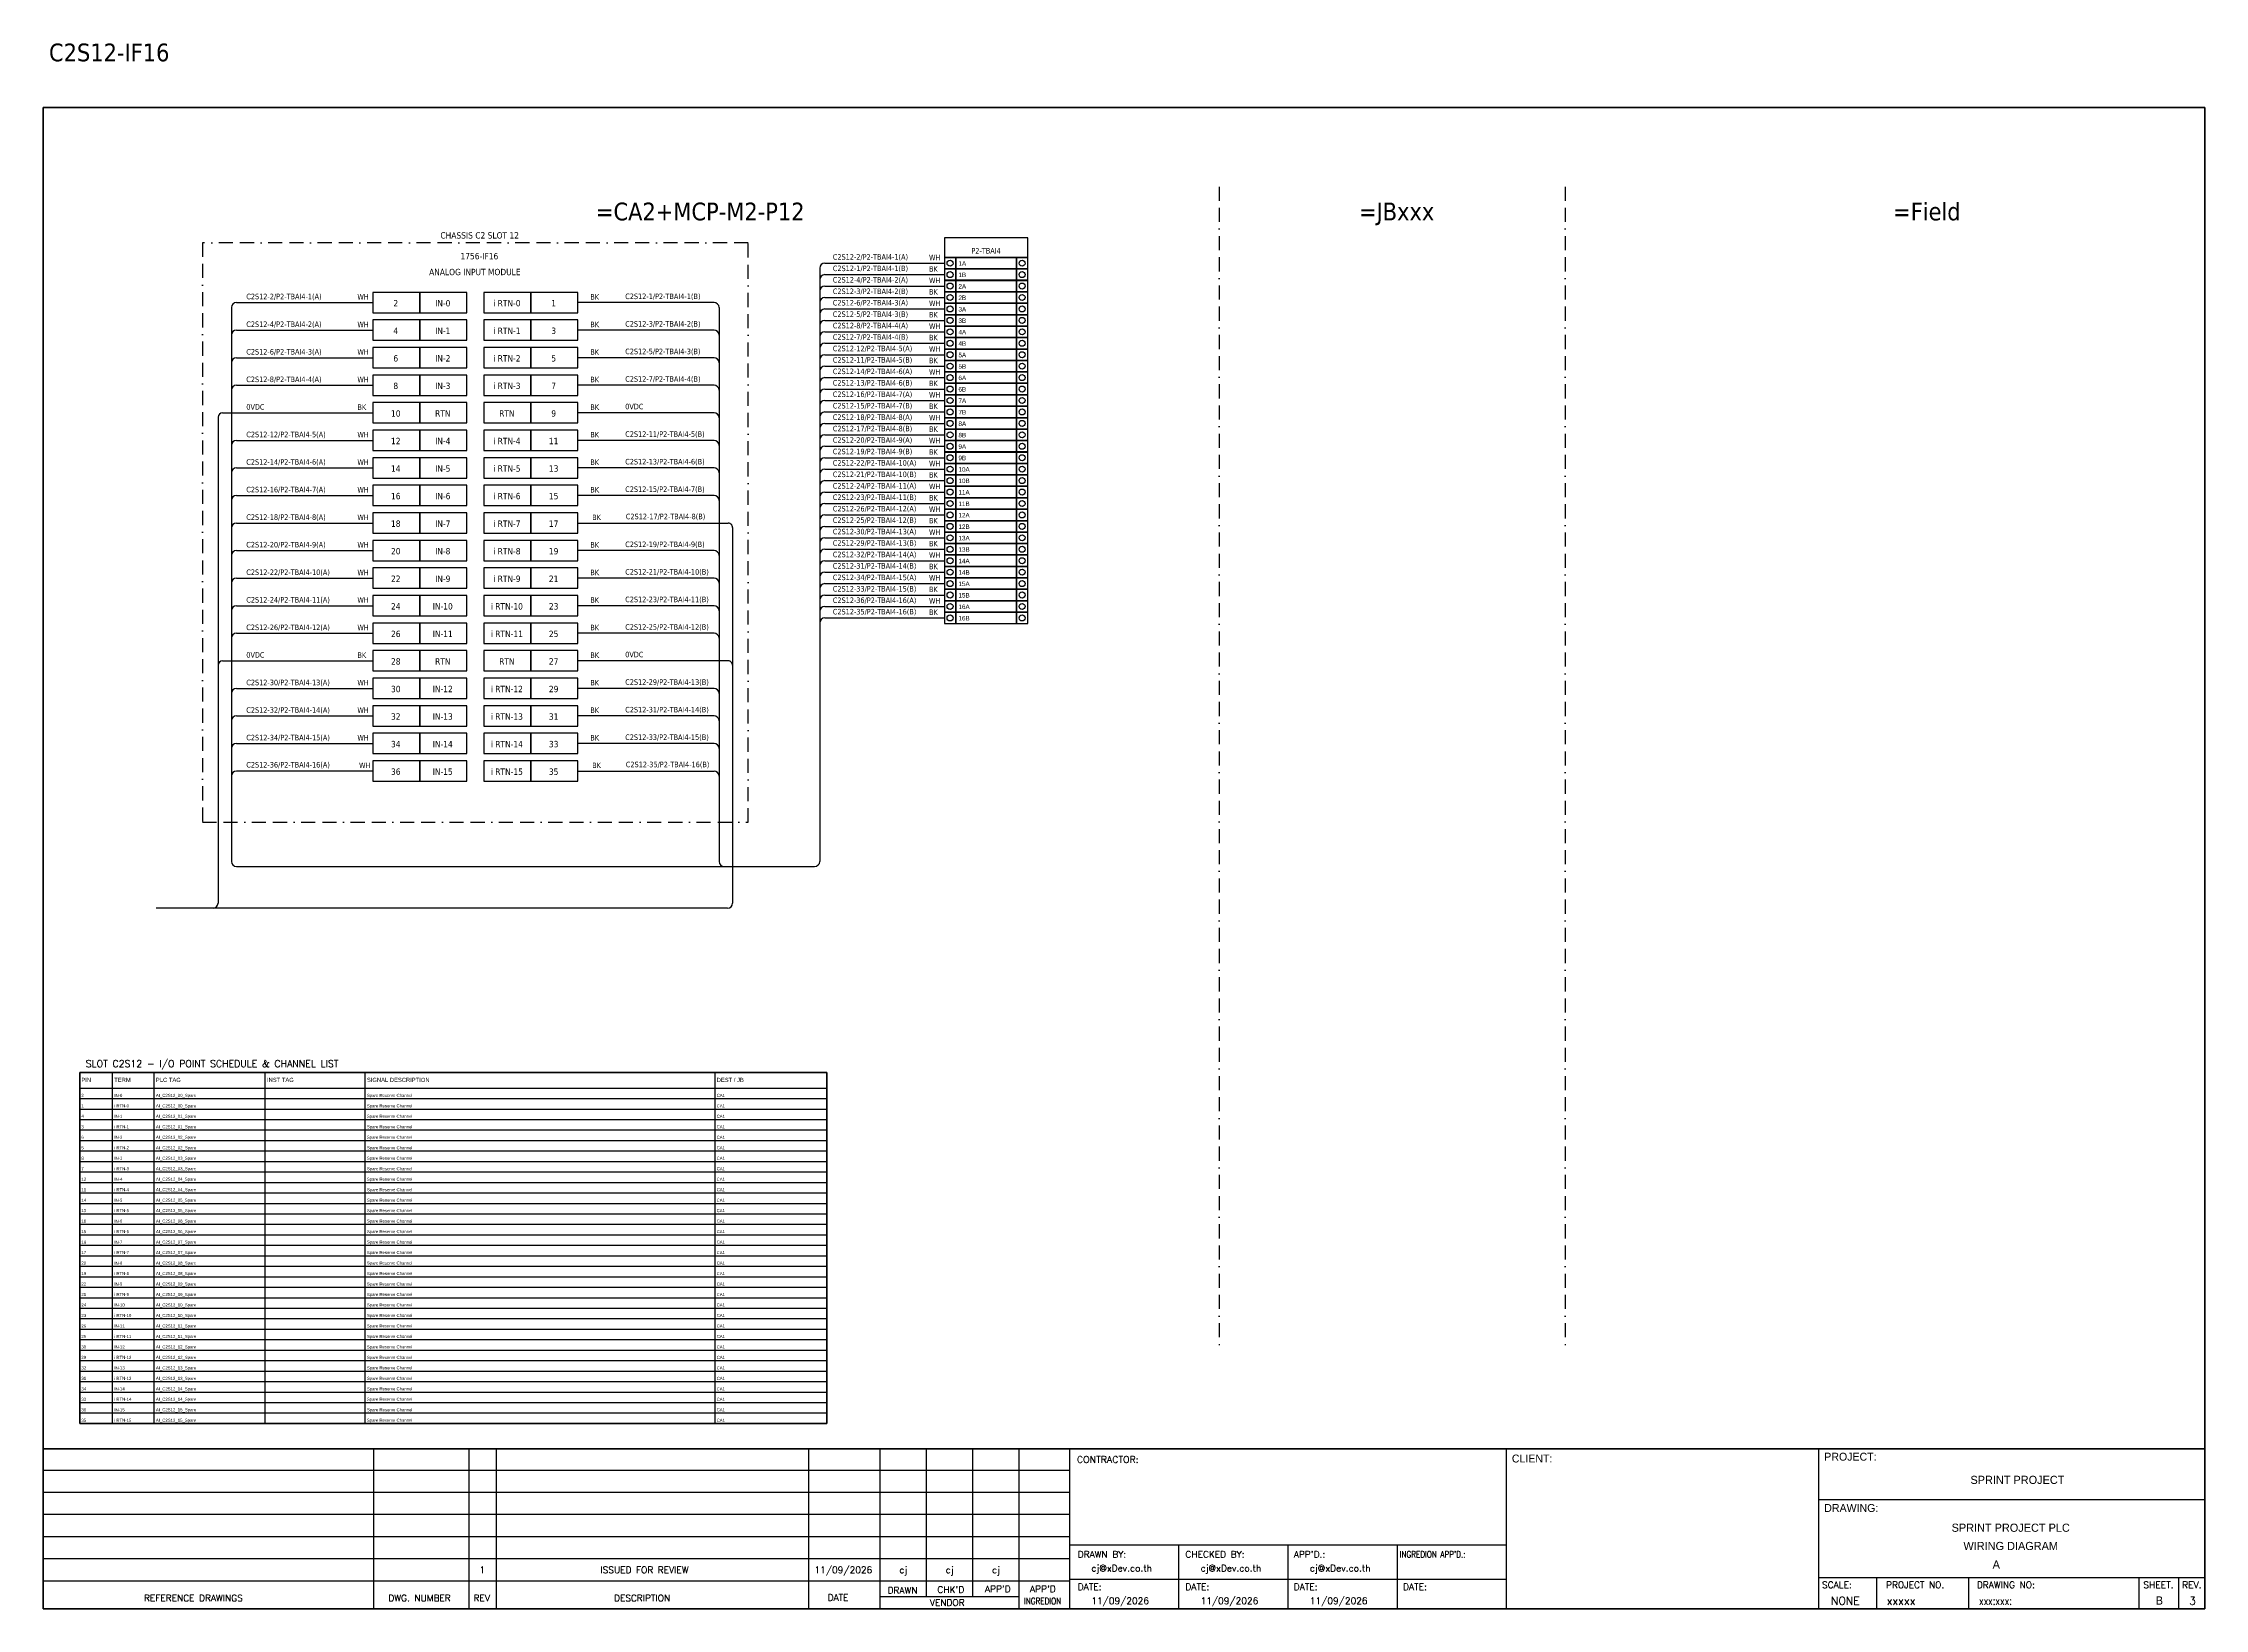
# Model space of a CAD drawing. Header units: millimetres. Extents: x 0 to 54213, y 0 to 2820.
# Drawn here: x 50320 to 54213, y 0 to 2820 of the extents above; entities that cross this region are included whole.
import ezdxf
from ezdxf.enums import TextEntityAlignment as Align

# ---------------------------------------------------------------- set-up
doc = ezdxf.new("R2010")
doc.units = ezdxf.units.MM
doc.linetypes.add('BORDERX2', pattern=[88.9, 25.4, -12.7, 25.4, -12.7, 0, -12.7])
for name, color, linetype in [('GT_1', 9, 'Continuous'), ('HELPPOINT', 7, 'Continuous'), ('MEMBER', 7, 'Continuous'), ('x01001-FrameArea', 2, 'BORDERX2')]:
    doc.layers.add(name, color=color, linetype=linetype)
doc.layers.add('IE-EQUIP', color=253, linetype='Continuous', lineweight=25)
doc.layers.add('IE-WIRE', color=7, linetype='Continuous', lineweight=25)
doc.styles.add('HTX11', font='O8111901')
doc.styles.add('ROMANS', font='romans.shx', dxfattribs={"width": 0.85, "height": 25})
doc.styles.get("Standard").update_dxf_attribs({"font": 'arial.ttf'})
doc.styles.add('Tahoma', font='')
doc.styles.get('Tahoma').set_extended_font_data('Tahoma')

# ---------------------------------------------------------------- blocks, each defined once
blk = doc.blocks.new('xTermSingleLayer11')
at = {"color": 7, "ltscale": 25.4}
for points in [[(0, -537), (537, -537), (537, 0), (0, 0)], [(537, -537), (3378, -537), (3378, 0), (537, 0)], [(3378, -537), (3915, -537), (3915, 0), (3378, 0)]]:
    blk.add_lwpolyline(points, close=True, dxfattribs=at)
for centre in [(268, -268), (3647, -268)]:
    blk.add_circle(centre, 141, dxfattribs=at)
blk.add_attdef('TERMINAL_B', (661, -387), '', height=212)

msp = doc.modelspace()

# ---------------------------------------------------------------- linework, layer by layer
at = {"ltscale": 25.4}
for p, q in [((51727.3, 2403.1), (51942.7, 2403.1)), ((51527.8, 2352.7), (51282.5, 2352.7)), ((51727.3, 2361.9), (51942.7, 2361.9)), ((51527.8, 2303.1), (51282.5, 2303.1)), ((51727.3, 2320.6), (51942.7, 2320.6)), ((51727.3, 2279.4), (51942.7, 2279.4)), ((51527.8, 2253.5), (51282.5, 2253.5)), ((51727.3, 2238.2), (51942.7, 2238.2)), ((51527.8, 2203.8), (51282.5, 2203.8)), ((51727.3, 2197), (51942.7, 2197)), ((50642.5, 2154.2), (50913, 2154.2)), ((51527.8, 2154.2), (51282.5, 2154.2)), ((51727.3, 2155.7), (51942.7, 2155.7)), ((51527.8, 2104.6), (51282.5, 2104.6)), ((51727.3, 2114.5), (51942.7, 2114.5)), ((51727.3, 2073.3), (51942.7, 2073.3)), ((51527.8, 2055), (51282.5, 2055)), ((51727.3, 2032.1), (51942.7, 2032.1)), ((51527.8, 2005.3), (51282.5, 2005.3)), ((51727.3, 1990.8), (51942.7, 1990.8)), ((51282.5, 1955.7), (51553, 1955.7)), ((51727.3, 1949.6), (51942.7, 1949.6)), ((51727.3, 1908.4), (51942.7, 1908.4)), ((51527.8, 1906.1), (51282.5, 1906.1)), ((51527.8, 1856.4), (51282.5, 1856.4)), ((51727.3, 1867.2), (51942.7, 1867.2)), ((51527.8, 1806.8), (51282.5, 1806.8)), ((51727.3, 1825.9), (51942.7, 1825.9)), ((51527.8, 1757.2), (51282.5, 1757.2)), ((51727.3, 1784.7), (51942.7, 1784.7)), ((50642.5, 1707.5), (50913, 1707.5)), ((51553, 1707.5), (51282.5, 1707.5)), ((51527.8, 1657.9), (51282.5, 1657.9)), ((51527.8, 1608.3), (51282.5, 1608.3)), ((51527.8, 1558.6), (51282.5, 1558.6)), ((51282.5, 1509), (51527.8, 1509))]:
    msp.add_line(p, q, dxfattribs=at)
at = {"color": 7}
for p, q in [((50385.3, 937.9), (51731.1, 937.9)), ((50444.6, 333.8), (50444.6, 965.9)), ((50519.6, 333.8), (50519.6, 965.9)), ((50719.6, 333.8), (50719.6, 965.9)), ((50899.6, 333.8), (50899.6, 965.9)), ((51529.6, 333.8), (51529.6, 965.9))]:
    msp.add_line(p, q, dxfattribs=at)
at = {"color": 8}
for p, q in [((50385.3, 919), (51731.1, 919)), ((50385.3, 900.1), (51731.1, 900.1)), ((50385.3, 881.3), (51731.1, 881.3)), ((50385.3, 862.4), (51731.1, 862.4)), ((50385.3, 843.5), (51731.1, 843.5)), ((50385.3, 824.6), (51731.1, 824.6)), ((50385.3, 805.8), (51731.1, 805.8)), ((50385.3, 786.9), (51731.1, 786.9)), ((50385.3, 768), (51731.1, 768)), ((50385.3, 749.1), (51731.1, 749.1)), ((50385.3, 730.2), (51731.1, 730.2)), ((50385.3, 711.4), (51731.1, 711.4)), ((50385.3, 692.5), (51731.1, 692.5)), ((50385.3, 673.6), (51731.1, 673.6)), ((50385.3, 654.7), (51731.1, 654.7)), ((50385.3, 635.9), (51731.1, 635.9)), ((50385.3, 617), (51731.1, 617)), ((50385.3, 598.1), (51731.1, 598.1)), ((50385.3, 579.2), (51731.1, 579.2)), ((50385.3, 560.3), (51731.1, 560.3)), ((50385.3, 541.5), (51731.1, 541.5)), ((50385.3, 522.6), (51731.1, 522.6)), ((50385.3, 503.7), (51731.1, 503.7)), ((50385.3, 484.8), (51731.1, 484.8)), ((50385.3, 465.9), (51731.1, 465.9)), ((50385.3, 447.1), (51731.1, 447.1)), ((50385.3, 428.2), (51731.1, 428.2)), ((50385.3, 409.3), (51731.1, 409.3)), ((50385.3, 390.4), (51731.1, 390.4)), ((50385.3, 371.6), (51731.1, 371.6)), ((50385.3, 352.7), (51731.1, 352.7))]:
    msp.add_line(p, q, dxfattribs=at)
at = {"color": 4}
for p, q in [((53621.9, 56.1), (53621.9, 0)), ((53787.2, 56.1), (53787.2, 0))]:
    msp.add_line(p, q, dxfattribs=at)
at = {"color": 4, "ltscale": 0.5}
for p, q in [((54094.3, 56.1), (54094.3, 0)), ((54094.3, 56.1), (54094.3, 0)), ((54165.5, 56.1), (54165.5, 0)), ((54165.5, 56.1), (54165.5, 0))]:
    msp.add_line(p, q, dxfattribs=at)
at = {"color": 4, "ltscale": 25.4}
msp.add_lwpolyline([(51942.7, 2434), (52093, 2434), (52093, 2469.2), (51942.7, 2469.2)], close=True, dxfattribs=at)
msp.add_lwpolyline([(50385.3, 965.9), (51731.1, 965.9), (51731.1, 333.8), (50385.3, 333.8)], close=True)
at = {"color": 7}
msp.add_lwpolyline([(50385.3, 333.8), (51731.1, 333.8), (51731.1, 965.9), (50385.3, 965.9), (50385.3, 333.8)], dxfattribs=at)
at = {"ltscale": 25.4}
for centre, radius, start, end in [((51727.3, 2393.9), 9.14, 90, 180), ((51527.8, 2343.6), 9.17, 0, 90), ((51727.3, 2352.7), 9.14, 90, 180), ((51527.8, 2293.9), 9.17, 0, 90), ((51727.3, 2311.5), 9.14, 90, 180), ((51727.3, 2270.3), 9.14, 90, 180), ((51527.8, 2244.3), 9.17, 0, 90), ((51727.3, 2229), 9.14, 90, 180), ((51527.8, 2194.7), 9.17, 0, 90), ((51727.3, 2187.8), 9.14, 90, 180), ((51527.8, 2145), 9.17, 0, 90), ((51727.3, 2146.6), 9.14, 90, 180), ((51527.8, 2095.4), 9.17, 0, 90), ((51727.3, 2105.4), 9.14, 90, 180), ((51727.3, 2064.2), 9.14, 90, 180), ((51527.8, 2045.8), 9.17, 0, 90), ((51727.3, 2022.9), 9.14, 90, 180), ((51527.8, 1996.1), 9.17, 0, 90), ((51727.3, 1981.7), 9.14, 90, 180), ((51727.3, 1940.5), 9.14, 90, 180), ((51727.3, 1899.3), 9.14, 90, 180), ((51527.8, 1896.9), 9.17, 0, 90), ((51527.8, 1847.2), 9.17, 0, 90), ((51727.3, 1858), 9.14, 90, 180), ((51527.8, 1797.6), 9.17, 0, 90), ((51727.3, 1816.8), 9.14, 90, 180), ((51527.8, 1748), 9.17, 0, 90), ((51727.3, 1775.6), 9.14, 90, 180), ((51527.8, 1648.7), 9.17, 0, 90), ((51527.8, 1599.1), 9.17, 0, 90), ((51527.8, 1549.4), 9.17, 0, 90), ((51527.8, 1499.8), 9.17, 0, 90)]:
    msp.add_arc(centre, radius, start, end, dxfattribs=at)
at = {"layer": 'GT_1', "color": 4}
for p, q in [((50915, 0), (50915, 288.2)), ((51086.9, 0), (51086.9, 288.2)), ((51136.1, 0), (51136.1, 288.2)), ((51698.7, 0), (51698.7, 288.2)), ((51827, 0), (51827, 288.2)), ((51910.6, 21.8), (51910.6, 288.2)), ((51994.1, 21.8), (51994.1, 288.2)), ((52077.4, 0), (52077.4, 288.2)), ((52168.4, 0), (52168.4, 288.2)), ((52955.4, 0), (52955.4, 288.2)), ((53517.7, 0), (53517.7, 288.2)), ((53517.7, 0), (53517.7, 288.2)), ((53517.7, 0), (53517.7, 288.2)), ((52168.4, 249.3), (50319.6, 249.3)), ((52168.4, 209.5), (50319.6, 209.5)), ((52168.4, 169.6), (50319.6, 169.6)), ((52168.4, 129.7), (50319.6, 129.7)), ((52168.4, 89.7), (50319.6, 89.7)), ((52955.4, 114.3), (52168.4, 114.3)), ((52365.2, 0), (52365.2, 114.3)), ((52561.9, 0), (52561.9, 114.3)), ((52758.7, 0), (52758.7, 114.3)), ((52168.3, 49.8), (50319.6, 49.8)), ((52955.4, 52.9), (52168.4, 52.9)), ((53517.7, 56.1), (54212.9, 56.1)), ((52077.4, 21.8), (51827, 21.8))]:
    msp.add_line(p, q, dxfattribs=at)
at = {"layer": 'HELPPOINT', "color": 4, "lineweight": 35}
for p, q in [((50319.6, 0), (50319.6, 2704.2)), ((50319.6, 2704.2), (54212.9, 2704.2)), ((50319.6, 0), (50319.6, 2704.2)), ((50319.6, 2704.2), (54212.9, 2704.2)), ((54212.9, 2704.2), (54212.9, 0)), ((54212.9, 2704.2), (54212.9, 0)), ((54212.9, 0), (50319.6, 0)), ((54212.9, 0), (50319.6, 0))]:
    msp.add_line(p, q, dxfattribs=at)
at = {"layer": 'HELPPOINT', "color": 4}
for p, q in [((53517.7, 196.6), (54212.9, 196.6)), ((53517.7, 196.6), (54212.9, 196.6)), ((53517.7, 56.1), (54212.9, 56.1))]:
    msp.add_line(p, q, dxfattribs=at)
at = {"layer": 'IE-EQUIP', "linetype": 'Continuous', "ltscale": 25.4}
for points in [[(50913, 2334.4), (50997.7, 2334.4), (50997.7, 2371.1), (50913, 2371.1)], [(50997.7, 2334.4), (51082.3, 2334.4), (51082.3, 2371.1), (50997.7, 2371.1)], [(51113.2, 2334.4), (51197.8, 2334.4), (51197.8, 2371.1), (51113.2, 2371.1)], [(51197.8, 2334.4), (51282.5, 2334.4), (51282.5, 2371.1), (51197.8, 2371.1)], [(50913, 2284.8), (50997.7, 2284.8), (50997.7, 2321.5), (50913, 2321.5)], [(50997.7, 2284.8), (51082.3, 2284.8), (51082.3, 2321.5), (50997.7, 2321.5)], [(51113.2, 2284.8), (51197.8, 2284.8), (51197.8, 2321.5), (51113.2, 2321.5)], [(51197.8, 2284.8), (51282.5, 2284.8), (51282.5, 2321.5), (51197.8, 2321.5)], [(50913, 2235.1), (50997.7, 2235.1), (50997.7, 2271.8), (50913, 2271.8)], [(50997.7, 2235.1), (51082.3, 2235.1), (51082.3, 2271.8), (50997.7, 2271.8)], [(51113.2, 2235.1), (51197.8, 2235.1), (51197.8, 2271.8), (51113.2, 2271.8)], [(51197.8, 2235.1), (51282.5, 2235.1), (51282.5, 2271.8), (51197.8, 2271.8)], [(50913, 2185.5), (50997.7, 2185.5), (50997.7, 2222.2), (50913, 2222.2)], [(50997.7, 2185.5), (51082.3, 2185.5), (51082.3, 2222.2), (50997.7, 2222.2)], [(51113.2, 2185.5), (51197.8, 2185.5), (51197.8, 2222.2), (51113.2, 2222.2)], [(51197.8, 2185.5), (51282.5, 2185.5), (51282.5, 2222.2), (51197.8, 2222.2)], [(50913, 2135.9), (50997.7, 2135.9), (50997.7, 2172.6), (50913, 2172.6)], [(50997.7, 2135.9), (51082.3, 2135.9), (51082.3, 2172.6), (50997.7, 2172.6)], [(51113.2, 2135.9), (51197.8, 2135.9), (51197.8, 2172.6), (51113.2, 2172.6)], [(51197.8, 2135.9), (51282.5, 2135.9), (51282.5, 2172.6), (51197.8, 2172.6)], [(50913, 2086.2), (50997.7, 2086.2), (50997.7, 2122.9), (50913, 2122.9)], [(50997.7, 2086.2), (51082.3, 2086.2), (51082.3, 2122.9), (50997.7, 2122.9)], [(51113.2, 2086.2), (51197.8, 2086.2), (51197.8, 2122.9), (51113.2, 2122.9)], [(51197.8, 2086.2), (51282.5, 2086.2), (51282.5, 2122.9), (51197.8, 2122.9)], [(50913, 2036.6), (50997.7, 2036.6), (50997.7, 2073.3), (50913, 2073.3)], [(50997.7, 2036.6), (51082.3, 2036.6), (51082.3, 2073.3), (50997.7, 2073.3)], [(51113.2, 2036.6), (51197.8, 2036.6), (51197.8, 2073.3), (51113.2, 2073.3)], [(51197.8, 2036.6), (51282.5, 2036.6), (51282.5, 2073.3), (51197.8, 2073.3)], [(50913, 1987), (50997.7, 1987), (50997.7, 2023.7), (50913, 2023.7)], [(50997.7, 1987), (51082.3, 1987), (51082.3, 2023.7), (50997.7, 2023.7)], [(51113.2, 1987), (51197.8, 1987), (51197.8, 2023.7), (51113.2, 2023.7)], [(51197.8, 1987), (51282.5, 1987), (51282.5, 2023.7), (51197.8, 2023.7)], [(50913, 1937.3), (50997.7, 1937.3), (50997.7, 1974), (50913, 1974)], [(50997.7, 1937.3), (51082.3, 1937.3), (51082.3, 1974), (50997.7, 1974)], [(51113.2, 1937.3), (51197.8, 1937.3), (51197.8, 1974), (51113.2, 1974)], [(51197.8, 1937.3), (51282.5, 1937.3), (51282.5, 1974), (51197.8, 1974)], [(50913, 1887.7), (50997.7, 1887.7), (50997.7, 1924.4), (50913, 1924.4)], [(50997.7, 1887.7), (51082.3, 1887.7), (51082.3, 1924.4), (50997.7, 1924.4)], [(51113.2, 1887.7), (51197.8, 1887.7), (51197.8, 1924.4), (51113.2, 1924.4)], [(51197.8, 1887.7), (51282.5, 1887.7), (51282.5, 1924.4), (51197.8, 1924.4)], [(50913, 1838.1), (50997.7, 1838.1), (50997.7, 1874.8), (50913, 1874.8)], [(50997.7, 1838.1), (51082.3, 1838.1), (51082.3, 1874.8), (50997.7, 1874.8)], [(51113.2, 1838.1), (51197.8, 1838.1), (51197.8, 1874.8), (51113.2, 1874.8)], [(51197.8, 1838.1), (51282.5, 1838.1), (51282.5, 1874.8), (51197.8, 1874.8)], [(50913, 1788.4), (50997.7, 1788.4), (50997.7, 1825.1), (50913, 1825.1)], [(50997.7, 1788.4), (51082.3, 1788.4), (51082.3, 1825.1), (50997.7, 1825.1)], [(51113.2, 1788.4), (51197.8, 1788.4), (51197.8, 1825.1), (51113.2, 1825.1)], [(51197.8, 1788.4), (51282.5, 1788.4), (51282.5, 1825.1), (51197.8, 1825.1)], [(50913, 1738.8), (50997.7, 1738.8), (50997.7, 1775.5), (50913, 1775.5)], [(50997.7, 1738.8), (51082.3, 1738.8), (51082.3, 1775.5), (50997.7, 1775.5)], [(51113.2, 1738.8), (51197.8, 1738.8), (51197.8, 1775.5), (51113.2, 1775.5)], [(51197.8, 1738.8), (51282.5, 1738.8), (51282.5, 1775.5), (51197.8, 1775.5)], [(50913, 1689.2), (50997.7, 1689.2), (50997.7, 1725.9), (50913, 1725.9)], [(50997.7, 1689.2), (51082.3, 1689.2), (51082.3, 1725.9), (50997.7, 1725.9)], [(51113.2, 1689.2), (51197.8, 1689.2), (51197.8, 1725.9), (51113.2, 1725.9)], [(51197.8, 1689.2), (51282.5, 1689.2), (51282.5, 1725.9), (51197.8, 1725.9)], [(50913, 1639.5), (50997.7, 1639.5), (50997.7, 1676.2), (50913, 1676.2)], [(50997.7, 1639.5), (51082.3, 1639.5), (51082.3, 1676.2), (50997.7, 1676.2)], [(51113.2, 1639.5), (51197.8, 1639.5), (51197.8, 1676.2), (51113.2, 1676.2)], [(51197.8, 1639.5), (51282.5, 1639.5), (51282.5, 1676.2), (51197.8, 1676.2)], [(50913, 1589.9), (50997.7, 1589.9), (50997.7, 1626.6), (50913, 1626.6)], [(50997.7, 1589.9), (51082.3, 1589.9), (51082.3, 1626.6), (50997.7, 1626.6)], [(51113.2, 1589.9), (51197.8, 1589.9), (51197.8, 1626.6), (51113.2, 1626.6)], [(51197.8, 1589.9), (51282.5, 1589.9), (51282.5, 1626.6), (51197.8, 1626.6)], [(50913, 1540.3), (50997.7, 1540.3), (50997.7, 1577), (50913, 1577)], [(50997.7, 1540.3), (51082.3, 1540.3), (51082.3, 1577), (50997.7, 1577)], [(51113.2, 1540.3), (51197.8, 1540.3), (51197.8, 1577), (51113.2, 1577)], [(51197.8, 1540.3), (51282.5, 1540.3), (51282.5, 1577), (51197.8, 1577)], [(50913, 1490.6), (50997.7, 1490.6), (50997.7, 1527.3), (50913, 1527.3)], [(50997.7, 1490.6), (51082.3, 1490.6), (51082.3, 1527.3), (50997.7, 1527.3)], [(51113.2, 1490.6), (51197.8, 1490.6), (51197.8, 1527.3), (51113.2, 1527.3)], [(51197.8, 1490.6), (51282.5, 1490.6), (51282.5, 1527.3), (51197.8, 1527.3)]]:
    msp.add_lwpolyline(points, close=True, dxfattribs=at)
at = {"layer": 'IE-WIRE', "color": 4, "ltscale": 25.4}
for p, q in [((51718.2, 2414.6), (51718.2, 1346.2)), ((51727.3, 2423.7), (51942.7, 2423.7)), ((51727.3, 2382.5), (51942.7, 2382.5)), ((50658.6, 2343.6), (50658.6, 1346.2)), ((50667.8, 2352.7), (50913, 2352.7)), ((51536.9, 2343.6), (51536.9, 1346.2)), ((51727.3, 2341.2), (51942.7, 2341.2)), ((50667.8, 2303.1), (50913, 2303.1)), ((51727.3, 2300), (51942.7, 2300)), ((51727.3, 2258.8), (51942.7, 2258.8)), ((50667.8, 2253.5), (50913, 2253.5)), ((50667.8, 2203.8), (50913, 2203.8)), ((51727.3, 2217.6), (51942.7, 2217.6)), ((51727.3, 2176.3), (51942.7, 2176.3)), ((50667.8, 2104.6), (50913, 2104.6)), ((51727.3, 2135.1), (51942.7, 2135.1)), ((51727.3, 2093.9), (51942.7, 2093.9)), ((50667.8, 2055), (50913, 2055)), ((51727.3, 2052.7), (51942.7, 2052.7)), ((50667.8, 2005.3), (50913, 2005.3)), ((51727.3, 2011.5), (51942.7, 2011.5)), ((50667.8, 1955.7), (50913, 1955.7)), ((51727.3, 1970.2), (51942.7, 1970.2)), ((51727.3, 1929), (51942.7, 1929)), ((50667.8, 1906.1), (50913, 1906.1)), ((51727.3, 1887.8), (51942.7, 1887.8)), ((50667.8, 1856.4), (50913, 1856.4)), ((51727.3, 1846.6), (51942.7, 1846.6)), ((50667.8, 1806.8), (50913, 1806.8)), ((51727.3, 1805.3), (51942.7, 1805.3)), ((50667.8, 1757.2), (50913, 1757.2)), ((50667.8, 1657.9), (50913, 1657.9)), ((50667.8, 1608.3), (50913, 1608.3)), ((50667.8, 1558.6), (50913, 1558.6)), ((50913, 1509), (50667.8, 1509))]:
    msp.add_line(p, q, dxfattribs=at)
at = {"layer": 'IE-WIRE', "color": 7, "ltscale": 25.4}
for p, q in [((50634.5, 2146.2), (50634.5, 1270.9)), ((51561, 1947.7), (51561, 1270.9)), ((51552.1, 1262), (50523, 1262))]:
    msp.add_line(p, q, dxfattribs=at)
at = {"layer": 'IE-WIRE', "color": 4}
msp.add_line((50667.7, 1337), (51709.1, 1337), dxfattribs=at)
at = {"layer": 'IE-WIRE', "color": 4, "ltscale": 25.4}
for centre, radius in [((51727.3, 2414.6), 9.14), ((51727.3, 2373.3), 9.14), ((50667.8, 2343.6), 9.17), ((51727.3, 2332.1), 9.14), ((50667.8, 2293.9), 9.17), ((51727.3, 2290.9), 9.14), ((51727.3, 2249.7), 9.14), ((50667.8, 2244.3), 9.17), ((50667.8, 2194.7), 9.17), ((51727.3, 2208.4), 9.14), ((51727.3, 2167.2), 9.14), ((50667.8, 2095.4), 9.17), ((51727.3, 2126), 9.14), ((51727.3, 2084.8), 9.14), ((50667.8, 2045.8), 9.17), ((51727.3, 2043.5), 9.14), ((50667.8, 1996.1), 9.17), ((51727.3, 2002.3), 9.14), ((50667.8, 1946.5), 9.17), ((51727.3, 1961.1), 9.14), ((51727.3, 1919.9), 9.14), ((50667.8, 1896.9), 9.17), ((51727.3, 1878.6), 9.14), ((50667.8, 1847.2), 9.17), ((51727.3, 1837.4), 9.14), ((50667.8, 1797.6), 9.17), ((51727.3, 1796.2), 9.14), ((50667.8, 1748), 9.17), ((50667.8, 1648.7), 9.17), ((50667.8, 1599.1), 9.17), ((50667.8, 1549.4), 9.17), ((50667.8, 1499.8), 9.17)]:
    msp.add_arc(centre, radius, 90, 180, dxfattribs=at)
at = {"layer": 'IE-WIRE', "ltscale": 25.4}
for centre in [(50642.5, 2146.2), (50642.5, 1699.5)]:
    msp.add_arc(centre, 8, 90, 180, dxfattribs=at)
at = {"layer": 'IE-WIRE', "color": 4}
for centre, start, end in [((50667.7, 1346.2), 180, 270), ((51546.1, 1346.2), 180, 270), ((51709.1, 1346.2), 270, 0)]:
    msp.add_arc(centre, 9.14, start, end, dxfattribs=at)
at = {"layer": 'IE-WIRE', "color": 7, "ltscale": 25.4}
for centre in [(50625.5, 1270.9), (51552.1, 1270.9), (51552.1, 1270.9)]:
    msp.add_arc(centre, 8.96, 270, 0, dxfattribs=at)
at = {"layer": 'MEMBER', "color": 4, "lineweight": 35}
msp.add_line((50319.6, 288.2), (54212.9, 288.2), dxfattribs=at)
msp.add_line((50319.6, 288.2), (54212.9, 288.2), dxfattribs=at)
at = {"layer": 'MEMBER', "color": 4}
for p, q in [((53517.7, 196.6), (54212.9, 196.6)), ((53517.7, 196.6), (54212.9, 196.6)), ((53517.7, 56.1), (54212.9, 56.1)), ((53517.7, 56.1), (54212.9, 56.1))]:
    msp.add_line(p, q, dxfattribs=at)
at = {"layer": 'x01001-FrameArea'}
for p, q in [((52437.8, 2561.5), (52437.8, 475)), ((53060.9, 2561.5), (53060.9, 475))]:
    msp.add_line(p, q, dxfattribs=at)
msp.add_lwpolyline([(50606.3, 1416.6), (51589.3, 1416.6), (51589.3, 2460.5), (50606.3, 2460.5)], close=True, dxfattribs=at)
at = {"layer": 'x01001-FrameArea', "ltscale": 25.4}
for centre in [(51553, 1947.7), (51553, 1699.5)]:
    msp.add_arc(centre, 8, 360, 90, dxfattribs=at)

# ---------------------------------------------------------------- block references
at = {"xscale": 0.0384, "yscale": 0.0384, "zscale": 0.0384}
for p, values in [((51942.7, 2434), {'TERMINAL_B': '1A'}), ((51942.7, 2413.4), {'TERMINAL_B': '1B'}), ((51942.7, 2392.8), {'TERMINAL_B': '2A'}), ((51942.7, 2372.2), {'TERMINAL_B': '2B'}), ((51942.7, 2351.5), {'TERMINAL_B': '3A'}), ((51942.7, 2330.9), {'TERMINAL_B': '3B'}), ((51942.7, 2310.3), {'TERMINAL_B': '4A'}), ((51942.7, 2289.7), {'TERMINAL_B': '4B'}), ((51942.7, 2269.1), {'TERMINAL_B': '5A'}), ((51942.7, 2248.5), {'TERMINAL_B': '5B'}), ((51942.7, 2227.9), {'TERMINAL_B': '6A'}), ((51942.7, 2207.3), {'TERMINAL_B': '6B'}), ((51942.7, 2186.7), {'TERMINAL_B': '7A'}), ((51942.7, 2166), {'TERMINAL_B': '7B'}), ((51942.7, 2145.4), {'TERMINAL_B': '8A'}), ((51942.7, 2124.8), {'TERMINAL_B': '8B'}), ((51942.7, 2104.2), {'TERMINAL_B': '9A'}), ((51942.7, 2083.6), {'TERMINAL_B': '9B'}), ((51942.7, 2063), {'TERMINAL_B': '10A'}), ((51942.7, 2042.4), {'TERMINAL_B': '10B'}), ((51942.7, 2021.8), {'TERMINAL_B': '11A'}), ((51942.7, 2001.1), {'TERMINAL_B': '11B'}), ((51942.7, 1980.5), {'TERMINAL_B': '12A'}), ((51942.7, 1959.9), {'TERMINAL_B': '12B'}), ((51942.7, 1939.3), {'TERMINAL_B': '13A'}), ((51942.7, 1918.7), {'TERMINAL_B': '13B'}), ((51942.7, 1898.1), {'TERMINAL_B': '14A'}), ((51942.7, 1877.5), {'TERMINAL_B': '14B'}), ((51942.7, 1856.9), {'TERMINAL_B': '15A'}), ((51942.7, 1836.3), {'TERMINAL_B': '15B'}), ((51942.7, 1815.6), {'TERMINAL_B': '16A'}), ((51942.7, 1795), {'TERMINAL_B': '16B'})]:
    msp.add_blockref('xTermSingleLayer11', p, dxfattribs=at).add_auto_attribs(values)

# ---------------------------------------------------------------- texts
at = {"color": 2, "style": 'Tahoma'}
msp.add_text('C2S12-IF16', height=32, dxfattribs=at).set_placement((50330, 2787.3))
for s, height, p in [('=CA2+MCP-M2-P12', 32, (51503, 2516.8)), ('=JBxxx', 32, (52757.3, 2516.8)), ('=Field', 32, (53712.4, 2516.8)), ('CHASSIS C2 SLOT 12', 11.441, (51105.8, 2473.8)), ('1756-IF16', 11.44, (51105.2, 2436.4)), ('ANALOG INPUT MODULE', 11.441, (51097, 2407.8)), ('2', 11.4, (50954.6, 2351.6)), ('IN-0', 11.44, (51039.2, 2351.6)), ('i RTN-0', 11.44, (51154.7, 2351.6)), ('1', 11.4, (51239, 2351.6)), ('4', 11.4, (50954.6, 2302)), ('IN-1', 11.44, (51039.2, 2302)), ('i RTN-1', 11.44, (51154.7, 2302)), ('3', 11.4, (51239, 2302)), ('6', 11.4, (50954.6, 2252.3)), ('IN-2', 11.44, (51039.2, 2252.3)), ('i RTN-2', 11.44, (51154.7, 2252.3)), ('5', 11.4, (51239, 2252.3)), ('8', 11.4, (50954.6, 2202.7)), ('IN-3', 11.44, (51039.2, 2202.7)), ('i RTN-3', 11.44, (51154.7, 2202.7)), ('7', 11.4, (51239, 2202.7)), ('10', 11.44, (50954.6, 2153.1)), ('RTN', 11.44, (51039.2, 2153.1)), ('RTN', 11.44, (51154.7, 2153.1)), ('9', 11.4, (51239, 2153.1)), ('12', 11.44, (50954.6, 2103.4)), ('IN-4', 11.44, (51039.2, 2103.4)), ('i RTN-4', 11.44, (51154.7, 2103.4)), ('11', 11.44, (51239, 2103.4)), ('14', 11.44, (50954.6, 2053.8)), ('IN-5', 11.44, (51039.2, 2053.8)), ('i RTN-5', 11.44, (51154.7, 2053.8)), ('13', 11.44, (51239, 2053.8)), ('16', 11.44, (50954.6, 2004.2)), ('IN-6', 11.44, (51039.2, 2004.2)), ('i RTN-6', 11.44, (51154.7, 2004.2)), ('15', 11.44, (51239, 2004.2)), ('18', 11.44, (50954.6, 1954.5)), ('IN-7', 11.44, (51039.2, 1954.5)), ('i RTN-7', 11.44, (51154.7, 1954.5)), ('17', 11.44, (51239, 1954.5)), ('20', 11.44, (50954.6, 1904.9)), ('IN-8', 11.44, (51039.2, 1904.9)), ('i RTN-8', 11.44, (51154.7, 1904.9)), ('19', 11.44, (51239, 1904.9)), ('22', 11.44, (50954.6, 1855.3)), ('IN-9', 11.44, (51039.2, 1855.3)), ('i RTN-9', 11.44, (51154.7, 1855.3)), ('21', 11.44, (51239, 1855.3)), ('24', 11.44, (50954.6, 1805.6)), ('IN-10', 11.44, (51039.2, 1805.6)), ('i RTN-10', 11.44, (51154.7, 1805.6)), ('23', 11.44, (51239, 1805.6)), ('26', 11.44, (50954.6, 1756)), ('IN-11', 11.44, (51039.2, 1756)), ('i RTN-11', 11.44, (51154.7, 1756)), ('25', 11.44, (51239, 1756)), ('28', 11.44, (50954.6, 1706.4)), ('RTN', 11.44, (51039.2, 1706.4)), ('RTN', 11.44, (51154.7, 1706.4)), ('27', 11.44, (51239, 1706.4)), ('30', 11.44, (50954.6, 1656.7)), ('IN-12', 11.44, (51039.2, 1656.7)), ('i RTN-12', 11.44, (51154.7, 1656.7)), ('29', 11.44, (51239, 1656.7)), ('32', 11.44, (50954.6, 1607.1)), ('IN-13', 11.44, (51039.2, 1607.1)), ('i RTN-13', 11.44, (51154.7, 1607.1)), ('31', 11.44, (51239, 1607.1)), ('34', 11.44, (50954.6, 1557.5)), ('IN-14', 11.44, (51039.2, 1557.5)), ('i RTN-14', 11.44, (51154.7, 1557.5)), ('33', 11.44, (51239, 1557.5)), ('36', 11.44, (50954.6, 1507.8)), ('IN-15', 11.44, (51039.2, 1507.8)), ('i RTN-15', 11.44, (51154.7, 1507.8)), ('35', 11.44, (51239, 1507.8))]:
    msp.add_text(s, height=height, dxfattribs=at).set_placement(p, align=Align.MIDDLE_CENTER)
at = {"color": 4, "style": 'Tahoma'}
for s, height, p in [('C2S12-2/P2-TBAI4-1(A)', 9.949, (51741.8, 2430)), ('WH', 9.95, (51915.1, 2428.9)), ('C2S12-4/P2-TBAI4-2(A)', 9.949, (51741.8, 2388.8)), ('WH', 9.95, (51915.1, 2387.7)), ('C2S12-2/P2-TBAI4-1(A)', 9.949, (50685.4, 2358.7)), ('WH', 9.95, (50885.5, 2358)), ('C2S12-6/P2-TBAI4-3(A)', 9.949, (51741.8, 2347.5)), ('WH', 9.95, (51915.1, 2346.5)), ('C2S12-4/P2-TBAI4-2(A)', 9.949, (50685.4, 2308.7)), ('WH', 9.95, (50885.5, 2308.4)), ('C2S12-8/P2-TBAI4-4(A)', 9.949, (51741.8, 2306.3)), ('WH', 9.95, (51915.1, 2305.3)), ('C2S12-6/P2-TBAI4-3(A)', 9.949, (50685.4, 2259.1)), ('WH', 9.95, (50885.5, 2258.7)), ('C2S12-12/P2-TBAI4-5(A)', 9.949, (51741.8, 2265.1)), ('WH', 9.95, (51915.1, 2264.1)), ('C2S12-8/P2-TBAI4-4(A)', 9.949, (50685.4, 2209.5)), ('C2S12-14/P2-TBAI4-6(A)', 9.949, (51741.8, 2223.9)), ('WH', 9.95, (51915.1, 2222.8)), ('WH', 9.95, (50885.5, 2209.1)), ('C2S12-16/P2-TBAI4-7(A)', 9.949, (51741.8, 2182.6)), ('WH', 9.95, (51915.1, 2181.6)), ('C2S12-18/P2-TBAI4-8(A)', 9.949, (51741.8, 2141.4)), ('WH', 9.95, (51915.1, 2140.4)), ('C2S12-12/P2-TBAI4-5(A)', 9.949, (50685.4, 2110.2)), ('WH', 9.95, (50885.5, 2109.8)), ('C2S12-20/P2-TBAI4-9(A)', 9.949, (51741.8, 2100.2)), ('WH', 9.95, (51915.1, 2099.2)), ('C2S12-14/P2-TBAI4-6(A)', 9.949, (50685.4, 2060.6)), ('WH', 9.95, (50885.5, 2060.2)), ('C2S12-22/P2-TBAI4-10(A)', 9.949, (51741.8, 2059)), ('WH', 9.95, (51915.1, 2057.9)), ('C2S12-24/P2-TBAI4-11(A)', 9.949, (51741.8, 2017.7)), ('WH', 9.95, (51915.1, 2016.7)), ('C2S12-16/P2-TBAI4-7(A)', 9.949, (50685.4, 2010.9)), ('WH', 9.95, (50885.5, 2010.6)), ('C2S12-26/P2-TBAI4-12(A)', 9.949, (51741.8, 1976.5)), ('C2S12-18/P2-TBAI4-8(A)', 9.949, (50685.4, 1961.3)), ('WH', 9.95, (50885.5, 1960.9)), ('WH', 9.95, (51915.1, 1975.5)), ('C2S12-20/P2-TBAI4-9(A)', 9.949, (50685.4, 1911.7)), ('WH', 9.95, (50885.5, 1911.3)), ('C2S12-30/P2-TBAI4-13(A)', 9.949, (51741.8, 1935.3)), ('WH', 9.95, (51915.1, 1934.3)), ('C2S12-22/P2-TBAI4-10(A)', 9.949, (50685.4, 1862)), ('WH', 9.95, (50885.5, 1861.7)), ('C2S12-32/P2-TBAI4-14(A)', 9.949, (51741.8, 1894.1)), ('WH', 9.95, (51915.1, 1893)), ('C2S12-34/P2-TBAI4-15(A)', 9.949, (51741.8, 1852.8)), ('WH', 9.95, (51915.1, 1851.8)), ('C2S12-24/P2-TBAI4-11(A)', 9.949, (50685.4, 1812.4)), ('WH', 9.95, (50885.5, 1812)), ('C2S12-36/P2-TBAI4-16(A)', 9.949, (51741.8, 1811.6)), ('WH', 9.95, (51915.1, 1810.6)), ('C2S12-26/P2-TBAI4-12(A)', 9.949, (50685.4, 1762.8)), ('WH', 9.95, (50885.5, 1762.4)), ('C2S12-30/P2-TBAI4-13(A)', 9.949, (50685.4, 1663.5)), ('WH', 9.95, (50885.5, 1663.1)), ('C2S12-32/P2-TBAI4-14(A)', 9.949, (50685.4, 1613.9)), ('WH', 9.95, (50885.5, 1613.5)), ('C2S12-34/P2-TBAI4-15(A)', 9.949, (50685.4, 1564.2)), ('WH', 9.95, (50885.5, 1563.9)), ('C2S12-36/P2-TBAI4-16(A)', 9.949, (50685.4, 1515.3)), ('WH', 9.95, (50888.5, 1514.2))]:
    msp.add_text(s, height=height, dxfattribs=at).set_placement(p)
at = {"style": 'Tahoma'}
for s, height, p in [('C2S12-1/P2-TBAI4-1(B)', 9.949, (51741.8, 2409.4)), ('BK', 9.95, (51915.1, 2408.3)), ('C2S12-3/P2-TBAI4-2(B)', 9.949, (51741.8, 2368.1)), ('BK', 9.95, (51915.1, 2367.1)), ('BK', 9.95, (51305, 2358)), ('C2S12-1/P2-TBAI4-1(B)', 9.949, (51367.9, 2359)), ('C2S12-5/P2-TBAI4-3(B)', 9.949, (51741.8, 2326.9)), ('BK', 9.95, (51305, 2308.4)), ('C2S12-3/P2-TBAI4-2(B)', 9.949, (51367.9, 2309.4)), ('BK', 9.95, (51915.1, 2325.9)), ('BK', 9.95, (51305, 2258.7)), ('C2S12-5/P2-TBAI4-3(B)', 9.949, (51367.9, 2259.8)), ('C2S12-7/P2-TBAI4-4(B)', 9.949, (51741.8, 2285.7)), ('BK', 9.95, (51915.1, 2284.7)), ('C2S12-7/P2-TBAI4-4(B)', 9.949, (51367.9, 2210.1)), ('C2S12-11/P2-TBAI4-5(B)', 9.949, (51741.8, 2244.5)), ('BK', 9.95, (51915.1, 2243.4)), ('BK', 9.95, (51305, 2209.1)), ('C2S12-13/P2-TBAI4-6(B)', 9.949, (51741.8, 2203.2)), ('BK', 9.95, (51915.1, 2202.2)), ('0VDC', 9.95, (50685.4, 2159.8)), ('BK', 9.95, (50885.5, 2159.5)), ('BK', 9.95, (51305, 2159.5)), ('0VDC', 9.95, (51367.9, 2160.5)), ('C2S12-15/P2-TBAI4-7(B)', 9.949, (51741.8, 2162)), ('BK', 9.95, (51915.1, 2161)), ('BK', 9.95, (51305, 2109.8)), ('C2S12-11/P2-TBAI4-5(B)', 9.949, (51367.9, 2110.9)), ('C2S12-17/P2-TBAI4-8(B)', 9.949, (51741.8, 2120.8)), ('BK', 9.95, (51915.1, 2119.8)), ('BK', 9.95, (51305, 2060.2)), ('C2S12-13/P2-TBAI4-6(B)', 9.949, (51367.9, 2061.2)), ('C2S12-19/P2-TBAI4-9(B)', 9.949, (51741.8, 2079.6)), ('BK', 9.95, (51915.1, 2078.5)), ('C2S12-21/P2-TBAI4-10(B)', 9.949, (51741.8, 2038.4)), ('BK', 9.95, (51915.1, 2037.3)), ('BK', 9.95, (51305, 2010.6)), ('C2S12-15/P2-TBAI4-7(B)', 9.949, (51367.9, 2011.6)), ('C2S12-23/P2-TBAI4-11(B)', 9.949, (51741.8, 1997.1)), ('BK', 9.95, (51915.1, 1996.1)), ('BK', 9.95, (51308.4, 1960.9)), ('C2S12-17/P2-TBAI4-8(B)', 9.949, (51369, 1962.5)), ('C2S12-25/P2-TBAI4-12(B)', 9.949, (51741.8, 1955.9)), ('BK', 9.95, (51915.1, 1954.9)), ('BK', 9.95, (51305, 1911.3)), ('C2S12-19/P2-TBAI4-9(B)', 9.949, (51367.9, 1912.3)), ('C2S12-29/P2-TBAI4-13(B)', 9.949, (51741.8, 1914.7)), ('BK', 9.95, (51915.1, 1913.6)), ('BK', 9.95, (51305, 1861.7)), ('C2S12-21/P2-TBAI4-10(B)', 9.949, (51367.9, 1862.7)), ('C2S12-31/P2-TBAI4-14(B)', 9.949, (51741.8, 1873.5)), ('BK', 9.95, (51915.1, 1872.4)), ('C2S12-33/P2-TBAI4-15(B)', 9.949, (51741.8, 1832.2)), ('BK', 9.95, (51915.1, 1831.2)), ('BK', 9.95, (51305, 1812)), ('C2S12-23/P2-TBAI4-11(B)', 9.949, (51367.9, 1813.1)), ('C2S12-35/P2-TBAI4-16(B)', 9.949, (51741.8, 1791)), ('BK', 9.95, (51915.1, 1790)), ('BK', 9.95, (51305, 1762.4)), ('C2S12-25/P2-TBAI4-12(B)', 9.949, (51367.9, 1763.4)), ('0VDC', 9.95, (50685.4, 1713.1)), ('BK', 9.95, (50885.5, 1712.8)), ('BK', 9.95, (51305, 1712.8)), ('0VDC', 9.95, (51367.9, 1713.8)), ('C2S12-29/P2-TBAI4-13(B)', 9.949, (51367.9, 1664.2)), ('BK', 9.95, (51305, 1663.1)), ('BK', 9.95, (51305, 1613.5)), ('C2S12-31/P2-TBAI4-14(B)', 9.949, (51367.9, 1614.5)), ('BK', 9.95, (51305, 1563.9)), ('C2S12-33/P2-TBAI4-15(B)', 9.949, (51367.9, 1564.9)), ('BK', 9.95, (51308.4, 1514.2)), ('C2S12-35/P2-TBAI4-16(B)', 9.949, (51369, 1515.8))]:
    msp.add_text(s, height=height, dxfattribs=at).set_placement(p)
at = {"color": 4, "style": 'Tahoma'}
msp.add_text('P2-TBAI4', height=9.95, dxfattribs=at).set_placement((52017.9, 2446.1), align=Align.MIDDLE_CENTER)
at = {"color": 3}
for s, p in [('PIN', (50388.3, 948.9)), ('TERM', (50447.6, 948.9)), ('PLC TAG', (50522.6, 948.9)), ('INST TAG', (50722.6, 948.9)), ('SIGNAL DESCRIPTION', (50902.6, 948.9)), ('DEST / JB', (51532.6, 948.9))]:
    msp.add_text(s, height=7.5, dxfattribs=at).set_placement(p)
at = {"color": 7}
for s, p in [('2', (50388.3, 922)), ('1', (50388.3, 903.1)), ('i RTN-0', (50447.6, 903.1)), ('IN-0', (50447.6, 922)), ('AI_C2S12_00_Spare', (50522.6, 922)), ('AI_C2S12_00_Spare', (50522.6, 903.1)), ('Spare Reserve Channel', (50902.6, 922)), ('Spare Reserve Channel', (50902.6, 903.1)), ('CA1', (51532.6, 922)), ('CA1', (51532.6, 903.1)), ('4', (50388.3, 884.3)), ('3', (50388.3, 865.4)), ('i RTN-1', (50447.6, 865.4)), ('IN-1', (50447.6, 884.3)), ('AI_C2S12_01_Spare', (50522.6, 884.3)), ('AI_C2S12_01_Spare', (50522.6, 865.4)), ('Spare Reserve Channel', (50902.6, 884.3)), ('Spare Reserve Channel', (50902.6, 865.4)), ('CA1', (51532.6, 884.3)), ('CA1', (51532.6, 865.4)), ('5', (50388.3, 827.6)), ('6', (50388.3, 846.5)), ('i RTN-2', (50447.6, 827.6)), ('IN-2', (50447.6, 846.5)), ('AI_C2S12_02_Spare', (50522.6, 846.5)), ('AI_C2S12_02_Spare', (50522.6, 827.6)), ('Spare Reserve Channel', (50902.6, 846.5)), ('Spare Reserve Channel', (50902.6, 827.6)), ('CA1', (51532.6, 846.5)), ('CA1', (51532.6, 827.6)), ('8', (50388.3, 808.8)), ('7', (50388.3, 789.9)), ('i RTN-3', (50447.6, 789.9)), ('IN-3', (50447.6, 808.8)), ('AI_C2S12_03_Spare', (50522.6, 808.8)), ('AI_C2S12_03_Spare', (50522.6, 789.9)), ('Spare Reserve Channel', (50902.6, 808.8)), ('Spare Reserve Channel', (50902.6, 789.9)), ('CA1', (51532.6, 808.8)), ('CA1', (51532.6, 789.9)), ('12', (50388.3, 771)), ('11', (50388.3, 752.1)), ('i RTN-4', (50447.6, 752.1)), ('IN-4', (50447.6, 771)), ('AI_C2S12_04_Spare', (50522.6, 771)), ('AI_C2S12_04_Spare', (50522.6, 752.1)), ('Spare Reserve Channel', (50902.6, 771)), ('Spare Reserve Channel', (50902.6, 752.1)), ('CA1', (51532.6, 771)), ('CA1', (51532.6, 752.1)), ('14', (50388.3, 733.2)), ('13', (50388.3, 714.4)), ('16', (50388.3, 695.5)), ('i RTN-5', (50447.6, 714.4)), ('IN-5', (50447.6, 733.2)), ('IN-6', (50447.6, 695.5)), ('AI_C2S12_05_Spare', (50522.6, 733.2)), ('AI_C2S12_05_Spare', (50522.6, 714.4)), ('AI_C2S12_06_Spare', (50522.6, 695.5)), ('Spare Reserve Channel', (50902.6, 733.2)), ('Spare Reserve Channel', (50902.6, 714.4)), ('Spare Reserve Channel', (50902.6, 695.5)), ('CA1', (51532.6, 733.2)), ('CA1', (51532.6, 714.4)), ('CA1', (51532.6, 695.5)), ('15', (50388.3, 676.6)), ('18', (50388.3, 657.7)), ('i RTN-6', (50447.6, 676.6)), ('IN-7', (50447.6, 657.7)), ('AI_C2S12_06_Spare', (50522.6, 676.6)), ('AI_C2S12_07_Spare', (50522.6, 657.7)), ('Spare Reserve Channel', (50902.6, 676.6)), ('Spare Reserve Channel', (50902.6, 657.7)), ('CA1', (51532.6, 676.6)), ('CA1', (51532.6, 657.7)), ('20', (50388.3, 620)), ('17', (50388.3, 638.9)), ('i RTN-7', (50447.6, 638.9)), ('IN-8', (50447.6, 620)), ('AI_C2S12_07_Spare', (50522.6, 638.9)), ('AI_C2S12_08_Spare', (50522.6, 620)), ('Spare Reserve Channel', (50902.6, 638.9)), ('Spare Reserve Channel', (50902.6, 620)), ('CA1', (51532.6, 638.9)), ('CA1', (51532.6, 620)), ('22', (50388.3, 582.2)), ('19', (50388.3, 601.1)), ('i RTN-8', (50447.6, 601.1)), ('IN-9', (50447.6, 582.2)), ('AI_C2S12_08_Spare', (50522.6, 601.1)), ('AI_C2S12_09_Spare', (50522.6, 582.2)), ('Spare Reserve Channel', (50902.6, 601.1)), ('Spare Reserve Channel', (50902.6, 582.2)), ('CA1', (51532.6, 601.1)), ('CA1', (51532.6, 582.2)), ('21', (50388.3, 563.3)), ('24', (50388.3, 544.5)), ('i RTN-9', (50447.6, 563.3)), ('IN-10', (50447.6, 544.5)), ('AI_C2S12_09_Spare', (50522.6, 563.3)), ('AI_C2S12_10_Spare', (50522.6, 544.5)), ('Spare Reserve Channel', (50902.6, 563.3)), ('Spare Reserve Channel', (50902.6, 544.5)), ('CA1', (51532.6, 563.3)), ('CA1', (51532.6, 544.5)), ('23', (50388.3, 525.6)), ('26', (50388.3, 506.7)), ('i RTN-10', (50447.6, 525.6)), ('IN-11', (50447.6, 506.7)), ('AI_C2S12_10_Spare', (50522.6, 525.6)), ('AI_C2S12_11_Spare', (50522.6, 506.7)), ('Spare Reserve Channel', (50902.6, 525.6)), ('Spare Reserve Channel', (50902.6, 506.7)), ('CA1', (51532.6, 525.6)), ('CA1', (51532.6, 506.7)), ('30', (50388.3, 468.9)), ('25', (50388.3, 487.8)), ('i RTN-11', (50447.6, 487.8)), ('IN-12', (50447.6, 468.9)), ('AI_C2S12_11_Spare', (50522.6, 487.8)), ('AI_C2S12_12_Spare', (50522.6, 468.9)), ('Spare Reserve Channel', (50902.6, 487.8)), ('Spare Reserve Channel', (50902.6, 468.9)), ('CA1', (51532.6, 487.8)), ('CA1', (51532.6, 468.9)), ('32', (50388.3, 431.2)), ('29', (50388.3, 450.1)), ('i RTN-12', (50447.6, 450.1)), ('IN-13', (50447.6, 431.2)), ('AI_C2S12_12_Spare', (50522.6, 450.1)), ('AI_C2S12_13_Spare', (50522.6, 431.2)), ('Spare Reserve Channel', (50902.6, 450.1)), ('Spare Reserve Channel', (50902.6, 431.2)), ('CA1', (51532.6, 450.1)), ('CA1', (51532.6, 431.2)), ('31', (50388.3, 412.3)), ('34', (50388.3, 393.4)), ('i RTN-13', (50447.6, 412.3)), ('IN-14', (50447.6, 393.4)), ('AI_C2S12_13_Spare', (50522.6, 412.3)), ('AI_C2S12_14_Spare', (50522.6, 393.4)), ('Spare Reserve Channel', (50902.6, 412.3)), ('Spare Reserve Channel', (50902.6, 393.4)), ('CA1', (51532.6, 412.3)), ('CA1', (51532.6, 393.4)), ('33', (50388.3, 374.6)), ('36', (50388.3, 355.7)), ('i RTN-14', (50447.6, 374.6)), ('IN-15', (50447.6, 355.7)), ('AI_C2S12_14_Spare', (50522.6, 374.6)), ('AI_C2S12_15_Spare', (50522.6, 355.7)), ('Spare Reserve Channel', (50902.6, 374.6)), ('Spare Reserve Channel', (50902.6, 355.7)), ('CA1', (51532.6, 374.6)), ('CA1', (51532.6, 355.7)), ('35', (50388.3, 336.8)), ('i RTN-15', (50447.6, 336.8)), ('AI_C2S12_15_Spare', (50522.6, 336.8)), ('Spare Reserve Channel', (50902.6, 336.8)), ('CA1', (51532.6, 336.8))]:
    msp.add_text(s, height=5.5, dxfattribs=at).set_placement(p)
at = {"color": 4, "ltscale": 100, "style": 'HTX11'}
for s, p in [('SPRINT PROJECT', (53875.5, 232.2)), ('SPRINT PROJECT PLC', (53863.4, 146)), ('WIRING DIAGRAM', (53863.4, 113.1))]:
    msp.add_text(s, height=14.693, dxfattribs=at).set_placement(p, align=Align.MIDDLE_CENTER)
at = {"style": 'HTX11'}
for tag, text, height, p in [('A', 'A', 14.8, (53837.4, 79.8)), ('B', 'CHASSIS C2 SLOT 12', 14.821, (54131.2, 14.9))]:
    msp.add_attdef(tag, text=text, height=height, dxfattribs=at).set_placement(p, align=Align.MIDDLE_CENTER)
at = {"layer": 'GT_1', "color": 4, "style": 'HTX11'}
for s, p in [('CLIENT:', (52964.9, 263.5)), ('PROJECT:', (53527.6, 266.8)), ('DRAWING:', (53527.6, 174.4))]:
    msp.add_text(s, height=14.25, dxfattribs=at).set_placement(p)
at = {"layer": 'MEMBER', "color": 4, "ltscale": 0.8, "style": 'ROMANS'}
for s, height, p in [('SLOT C2S12 - I/O POINT SCHEDULE & CHANNEL LIST', 12.35, (50396.2, 975.6)), ('CONTRACTOR:', 12.35, (52181.5, 262.7)), ('DRAWN BY:', 11.88, (52183, 92.1)), ('cj@xDev.co.th', 11.875, (52207.4, 67.2)), ('CHECKED BY:', 11.875, (52376.9, 92.1)), ('cj@xDev.co.th', 11.875, (52404.2, 67.2)), ("APP'D.:", 11.88, (52572.1, 92.1)), ('cj@xDev.co.th', 11.875, (52601, 67.2)), ('DRAWN', 11.88, (51840.4, 27.3)), ("CHK'D", 11.88, (51930.2, 28.5)), ("APP'D", 11.88, (52015.8, 29.7)), ("APP'D", 11.88, (52097, 29.7)), ('DATE:', 11.88, (52183, 33.6)), ('DATE:', 11.88, (52376.9, 33.6)), ('DATE:', 11.88, (52572.1, 33.6)), ('DATE:', 11.88, (52768.9, 33.6)), ('SCALE:', 11.88, (53523.6, 37.1)), ('PROJECT NO.', 11.875, (53638.8, 37.1)), ('DRAWING NO:', 11.875, (53802.5, 37.1)), ('SHEET.', 12, (54102.3, 37.1)), ('REV.', 12, (54172.2, 37.1)), ('REFERENCE DRAWINGS', 11.875, (50501, 13.4)), ('DWG. NUMBER', 11.875, (50941.2, 13.4)), ('REV', 11.88, (51094.7, 13.4)), ('DESCRIPTION', 11.875, (51347.6, 13.4)), ('DATE', 11.88, (51732.4, 14.2)), ('VENDOR', 11.88, (51916.5, 5.1)), ('11/09/2026', 11.88, (52207.4, 8.5)), ('11/09/2026', 11.88, (52404.2, 8.5)), ('11/09/2026', 11.88, (52601, 8.5)), ('NONE', 14.23, (53539.6, 7.3)), ('xxxxx', 14.23, (53640, 7.3))]:
    msp.add_text(s, height=height, dxfattribs=at).set_placement(p)
for s, height, p in [('11/09/2026', 11.88, (51760.8, 69.9)), ('1', 11.9, (51110.6, 69.9)), ('ISSUED FOR REVIEW', 11.875, (51402.6, 69.9)), ('cj', 11.88, (51868.7, 69.9)), ('cj', 11.88, (51952.3, 69.9)), ('cj', 11.88, (52035.8, 69.9))]:
    msp.add_text(s, height=height, dxfattribs=at).set_placement(p, align=Align.MIDDLE_CENTER)
at = {"layer": 'MEMBER', "color": 4, "ltscale": 0.8, "style": 'ROMANS', "width": 0.8}
for s, height, p in [("INGREDION APP'D.:", 11.875, (52762.9, 92.1)), ('INGREDION', 11.88, (52086.2, 8)), ('xxx:xxx:', 14.23, (53806.2, 7.3))]:
    msp.add_text(s, height=height, dxfattribs=at).set_placement(p)
at = {"layer": 'MEMBER', "color": 4, "ltscale": 0.8, "style": 'ROMANS'}
msp.add_text('3', height=14.2, dxfattribs=at).set_placement((54190.8, 7.3), align=Align.CENTER)

doc.saveas('drawing.dxf')
